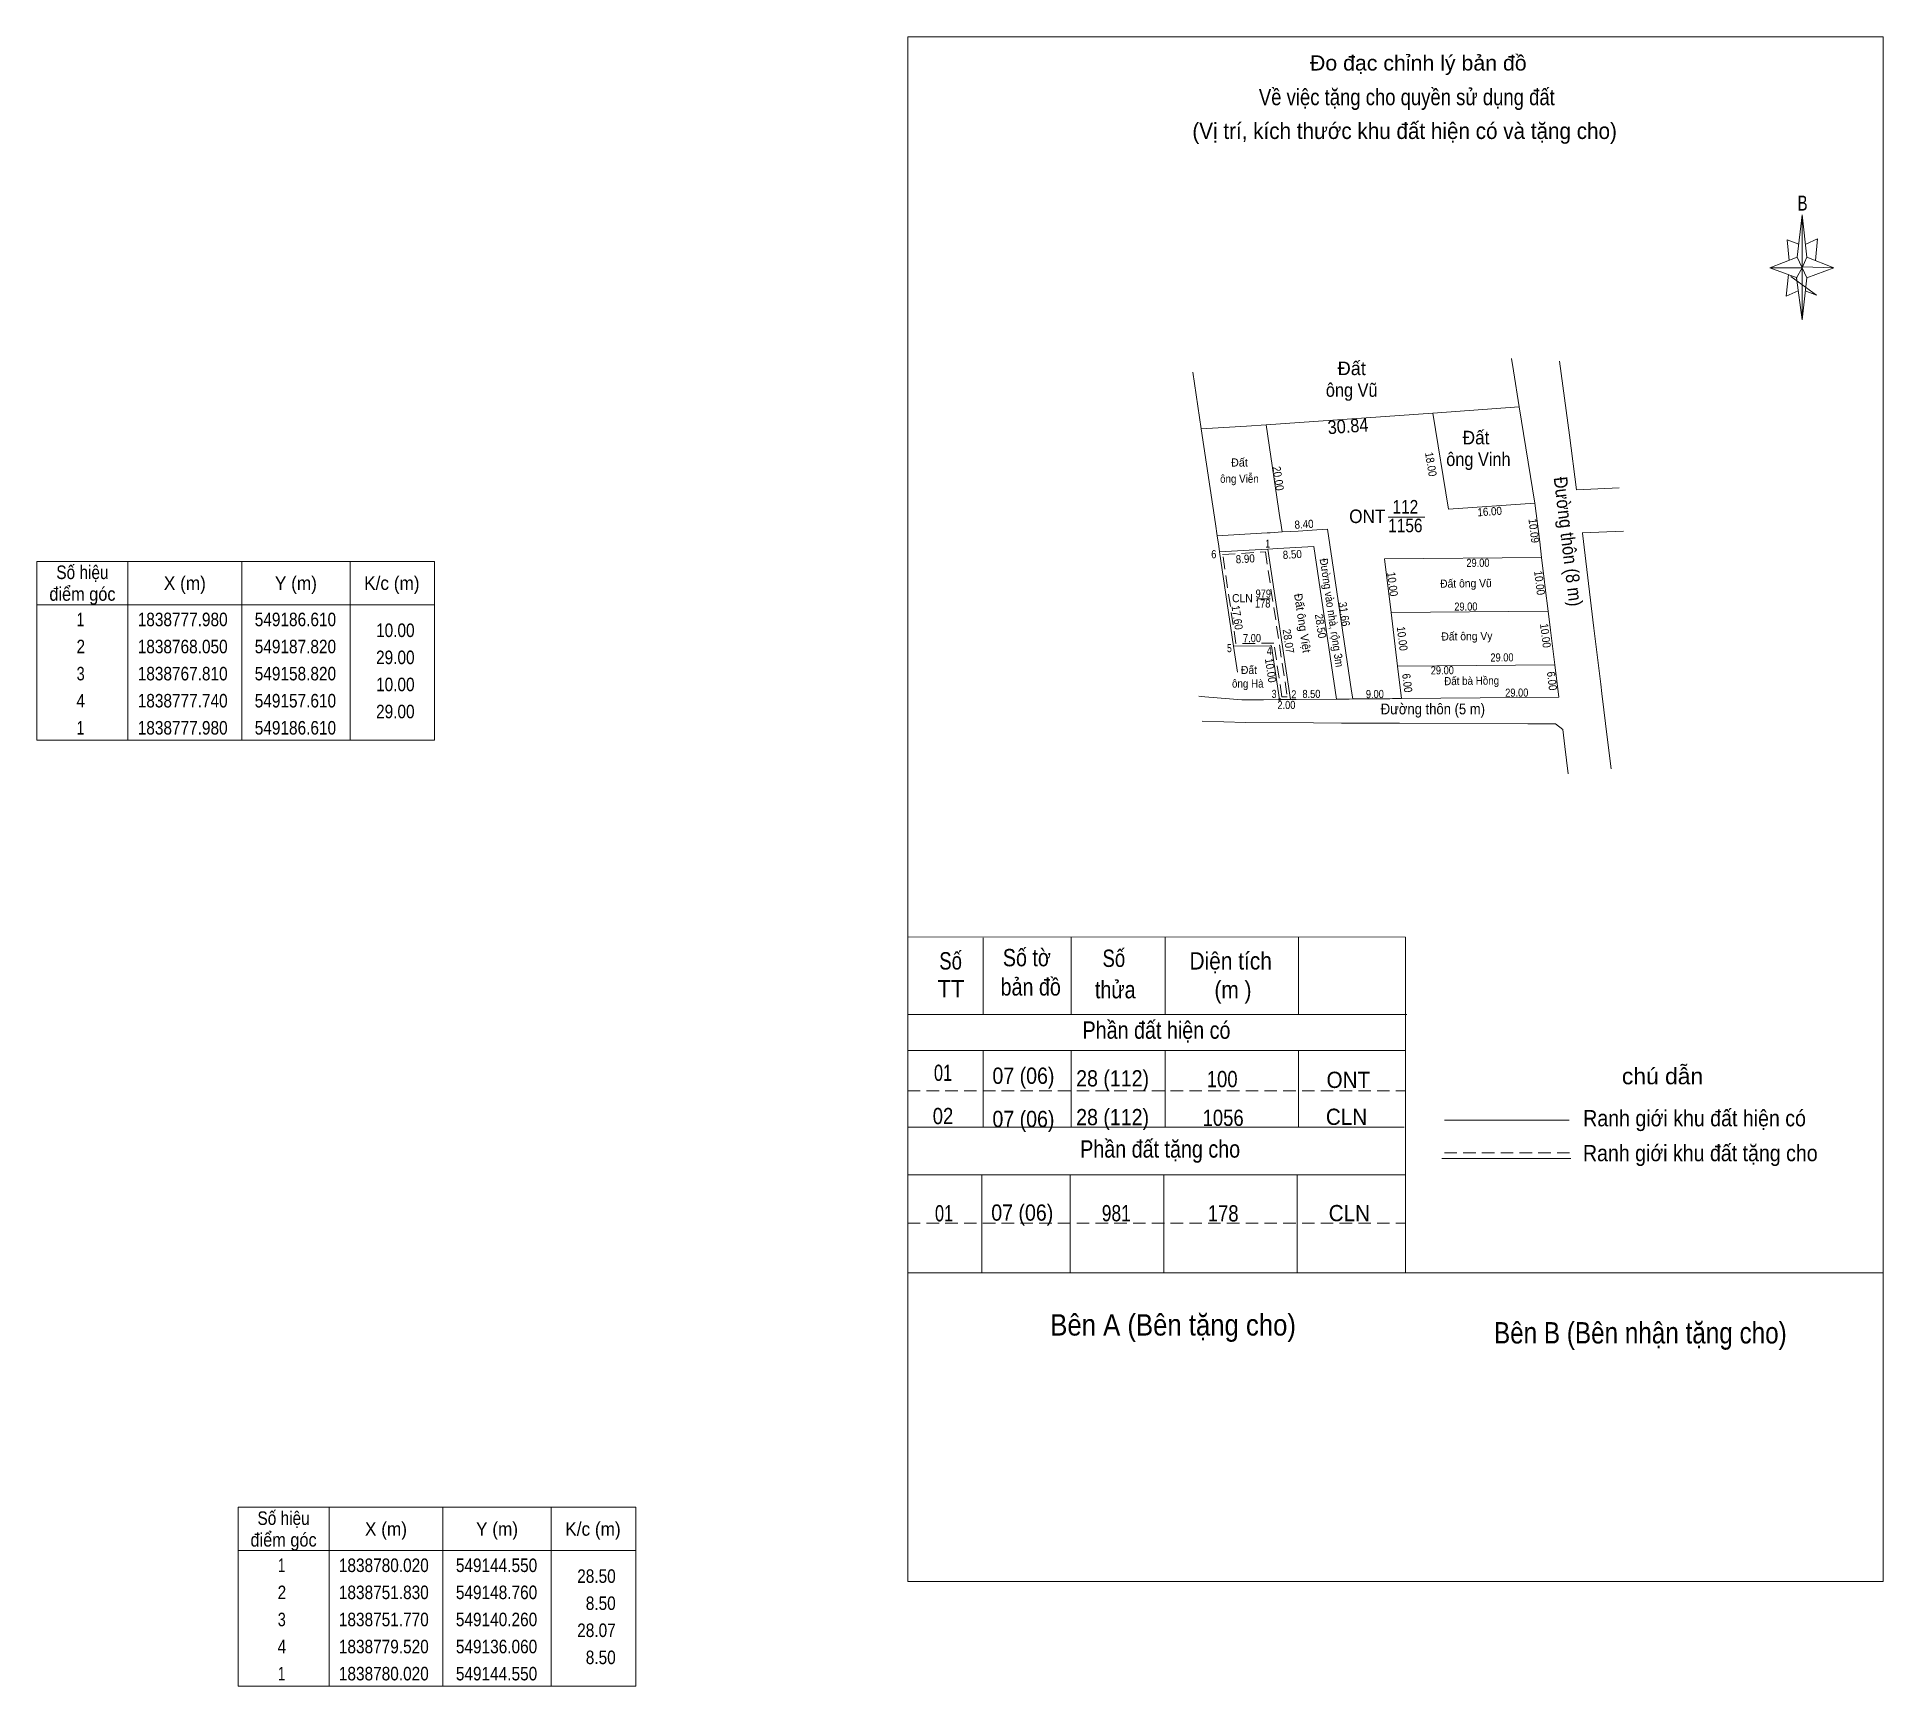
# Model space of a CAD drawing. Header units: metres. Extents: x 548509 to 549671, y 1838573 to 1838916.
# Drawn here: x 549330.3 to 549671, y 1838573 to 1838877.4 of the extents above; entities that cross this region are included whole.
import ezdxf
from ezdxf.enums import TextEntityAlignment as Align

# ---------------------------------------------------------------- set-up
doc = ezdxf.new("R2010")
doc.units = ezdxf.units.M
doc.header["$LTSCALE"] = 0.77
doc.header["$PDMODE"] = 32
doc.header["$PDSIZE"] = 0.385
doc.linetypes.add('MEDIUM_DASHED', pattern=[4.5, 3, -1.5])
for name, color, linetype, lineweight in [('12', 7, 'Continuous', 13), ('15', 7, 'Continuous', 13), ('17', 7, 'Continuous', 13), ('63', 7, 'Continuous', 13)]:
    doc.layers.add(name, color=color, linetype=linetype, lineweight=lineweight)

msp = doc.modelspace()

# ---------------------------------------------------------------- texts
at = {"layer": '15', "width": 0.9}
msp.add_text('10.09', height=1.5, rotation=276.973, dxfattribs=at).set_placement((549605.8445, 1838786.1261), align=Align.CENTER)
at = {"layer": '17'}
for s, height, width, p in [('Đo đạc chỉnh lý bản đồ', 2.8, 1.05, (549585.245, 1838871.17)), ('Về việc tặng cho quyền sử dụng đất', 3, 0.85, (549583.13, 1838864.77)), ('B', 2.756, 0.75, (549656.16, 1838845.32)), ('Số', 3.2, 0.8, (549498.935, 1838705.23)), ('Số tờ', 3.2, 0.85, (549512.995, 1838705.83)), ('Số', 3.2, 0.8, (549529.055, 1838705.71)), ('Diện tích', 3.2, 0.9, (549550.62, 1838705.23)), ('TT', 3.2, 0.95, (549498.995, 1838700.11)), ('bản đồ', 3.2, 0.85, (549513.715, 1838700.43)), ('thửa', 3.2, 0.85, (549529.315, 1838699.91)), ('(m )', 3.2, 0.9, (549551.04, 1838699.91)), ('Phần đất hiện có', 3.2, 0.85, (549536.925, 1838692.45)), ('01', 3, 0.75, (549497.53, 1838684.67)), ('07 (06)', 3, 0.9, (549512.375, 1838684.13)), ('28 (112)', 3, 0.9, (549528.83, 1838683.65)), ('100', 3, 0.85, (549549.05, 1838683.51)), ('ONT', 3, 0.95, (549572.335, 1838683.37)), ('chú dẫn', 3, 1.05, (549630.315, 1838684.05)), ('02', 3, 0.85, (549497.53, 1838676.69)), ('07 (06)', 3, 0.9, (549512.375, 1838676.15)), ('28 (112)', 3, 0.9, (549528.83, 1838676.49)), ('1056', 3, 0.85, (549549.225, 1838676.36)), ('CLN', 3, 0.95, (549572, 1838676.55)), ('Ranh giới khu đất hiện có ', 3, 0.9, (549636.73, 1838676.29)), ('Phần đất tặng cho', 3.2, 0.85, (549537.6, 1838670.51)), ('Ranh giới khu đất tặng cho', 3, 0.9, (549637.285, 1838669.85)), ('07 (06)', 3, 0.9, (549512.155, 1838658.87)), ('01', 3, 0.75, (549497.72, 1838658.74)), ('981', 3, 0.8, (549529.51, 1838658.76)), ('178', 3, 0.85, (549549.235, 1838658.73)), ('CLN', 3, 0.95, (549572.52, 1838658.77)), ('Bên A (Bên tặng cho)', 3.94, 0.9, (549539.995, 1838637.67)), ('Bên B (Bên nhận tặng cho)', 3.94, 0.85, (549626.225, 1838636.21))]:
    msp.add_text(s, height=height, dxfattribs=dict(at, width=width)).set_placement(p, align=Align.CENTER)
at = {"layer": '17', "width": 0.95}
msp.add_text('(Vị trí, kích thước khu đất hiện có và tặng cho)', height=3, dxfattribs=at).set_placement((549543.55, 1838858.53))
at = {"layer": '63'}
for height, p in [(2.5, (549572.965, 1838814.95)), (1.5, (549552.23, 1838798.07))]:
    msp.add_text('Đất', height=height, dxfattribs=at).set_placement(p, align=Align.CENTER)
for s, height, width, p in [('ông Vũ', 2.5, 0.9, (549572.955, 1838810.95)), ('Đất ', 2.5, 0.95, (549596.34, 1838802.17)), ('ông Vinh', 2.5, 0.9, (549596.34, 1838798.17)), ('ông Viễn', 1.5, 0.9, (549552.23, 1838795.07)), ('112', 2.5, 0.85, (549582.86, 1838789.4)), ('ONT', 2.5, 0.95, (549575.84, 1838787.64)), ('1156', 2.5, 0.85, (549582.86, 1838785.95)), ('Số hiệu', 2.5, 0.85, (549338.71, 1838777.3)), ('X (m)', 2.5, 0.95, (549357.61, 1838775.3)), ('Y (m)', 2.5, 0.95, (549378.105, 1838775.3)), ('K/c (m)', 2.5, 0.95, (549395.81, 1838775.3)), ('điểm góc', 2.5, 0.9, (549338.71, 1838773.3)), ('CLN', 1.5, 0.95, (549552.78, 1838773.03)), ('979', 1.5, 0.85, (549556.635, 1838773.87)), (' 1', 2.5, 0.75, (549338.005, 1838768.6)), ('1838777.980', 2.5, 0.85, (549357.21, 1838768.6)), ('549186.610', 2.5, 0.85, (549378.015, 1838768.6)), ('178', 1.5, 0.85, (549556.53, 1838772.05)), (' 2', 2.5, 0.85, (549338.01, 1838763.6)), ('1838768.050', 2.5, 0.85, (549357.21, 1838763.6)), ('549187.820', 2.5, 0.85, (549378.015, 1838763.6)), (' 3', 2.5, 0.8, (549338.01, 1838758.6)), ('1838767.810', 2.5, 0.85, (549357.21, 1838758.6)), ('549158.820', 2.5, 0.85, (549378.015, 1838758.6)), ('Đất ', 1.5, 0.95, (549554.26, 1838759.78)), ('ông Hà', 1.5, 0.9, (549553.775, 1838757.27)), (' 4', 2.5, 0.85, (549338.005, 1838753.6)), ('1838777.740', 2.5, 0.85, (549357.21, 1838753.6)), ('549157.610', 2.5, 0.85, (549378.015, 1838753.6)), ('Đường thôn (5 m)', 2, 0.9, (549587.935, 1838752.33)), (' 1', 2.5, 0.75, (549338.005, 1838748.6)), ('1838777.980', 2.5, 0.85, (549357.21, 1838748.6)), ('549186.610', 2.5, 0.85, (549378.015, 1838748.6)), ('Số hiệu', 2.5, 0.85, (549375.83, 1838602.72)), ('điểm góc', 2.5, 0.9, (549375.83, 1838598.72)), ('X (m)', 2.5, 0.95, (549394.73, 1838600.72)), ('Y (m)', 2.5, 0.95, (549415.225, 1838600.72)), ('K/c (m)', 2.5, 0.95, (549432.93, 1838600.72)), (' 1', 2.5, 0.75, (549375.125, 1838594.02)), ('1838780.020', 2.5, 0.85, (549394.33, 1838594.02)), ('549144.550', 2.5, 0.85, (549415.135, 1838594.02)), (' 2', 2.5, 0.85, (549375.13, 1838589.02)), ('1838751.830', 2.5, 0.85, (549394.33, 1838589.02)), ('549148.760', 2.5, 0.85, (549415.135, 1838589.02)), (' 3', 2.5, 0.8, (549375.13, 1838584.02)), ('1838751.770', 2.5, 0.85, (549394.33, 1838584.02)), ('549140.260', 2.5, 0.85, (549415.135, 1838584.02)), (' 4', 2.5, 0.85, (549375.125, 1838579.02)), ('1838779.520', 2.5, 0.85, (549394.33, 1838579.02)), ('549136.060', 2.5, 0.85, (549415.135, 1838579.02)), (' 1', 2.5, 0.75, (549375.125, 1838574.02)), ('1838780.020', 2.5, 0.85, (549394.33, 1838574.02)), ('549144.550', 2.5, 0.85, (549415.135, 1838574.02))]:
    msp.add_text(s, height=height, dxfattribs=dict(at, width=width)).set_placement(p, align=Align.CENTER)
for s, height, rotation, width, p in [('30.84', 2.5, 4.054, 0.9, (549572.3616, 1838804.303)), ('18.00', 1.5, 279.206, 0.9, (549586.8379, 1838798.37)), ('20.00', 1.5, 278.454, 0.9, (549558.6574, 1838795.7703)), ('Đường thôn (8 m)', 2.5, 276.973, 0.9, (549611.6763, 1838784.0868)), ('8.40', 1.5, 3.41, 0.9, (549564.2004, 1838786.6731)), ('16.00', 1.5, 4.05, 0.9, (549598.467, 1838789.0277)), ('8.90', 1.5, 3.416, 0.9, (549553.3503, 1838780.2933)), ('8.50', 1.5, 3.37, 0.9, (549562.0309, 1838781.1019)), ('Đường vào nhà, rộng 3m', 1.5, 278.494, 0.9, (549568.523, 1838770.9808)), ('10.00', 1.5, 276.947, 0.9, (549579.7547, 1838776.2757)), ('29.00', 1.5, 0.474, 0.85, (549596.2538, 1838779.5481)), ('10.00', 1.5, 276.947, 0.9, (549606.8847, 1838776.5057)), ('Đất ông Vũ', 1.5, 0.711, 0.95, (549594.0457, 1838775.7567)), ('17.60', 1.5, 278.462, 0.9, (549551.0876, 1838770.0904)), ('31.66', 1.5, 278.445, 0.9, (549570.8463, 1838770.7251)), ('29.00', 1.5, 0.474, 0.85, (549594.0338, 1838771.4781)), ('28.07', 1.5, 278.606, 0.9, (549560.5394, 1838765.7172)), ('28.50', 1.5, 278.494, 0.9, (549566.4889, 1838768.5208)), ('10.00', 1.5, 276.947, 0.9, (549581.5447, 1838766.2257)), ('Đất ông Vy', 1.5, 0.711, 0.95, (549594.2207, 1838766.0066)), ('10.00', 1.5, 276.947, 0.9, (549607.9747, 1838766.7757)), ('7.00', 1.5, 0.491, 0.85, (549554.5636, 1838765.6545)), ('10.00', 1.5, 278.568, 0.9, (549557.2617, 1838760.3317)), ('29.00', 1.5, 0.711, 0.85, (549589.6857, 1838759.7171)), ('29.00', 1.5, 0.474, 0.85, (549600.6938, 1838762.0881)), ('6.00', 1.5, 277.089, 0.9, (549582.4698, 1838758.0326)), ('Đất bà Hồng', 1.5, 0.711, 0.9, (549595.1007, 1838757.772)), ('6.00', 1.5, 276.951, 0.9, (549609.1757, 1838758.4108)), ('2.00', 1.5, 0.573, 0.85, (549560.9075, 1838753.317)), ('8.50', 1.5, 0.404, 0.85, (549565.5247, 1838755.352)), ('9.00', 1.5, 0.446, 0.85, (549577.2342, 1838755.3332)), ('29.00', 1.5, 0.474, 0.85, (549603.4238, 1838755.5881))]:
    msp.add_text(s, height=height, rotation=rotation, dxfattribs=dict(at, width=width)).set_placement(p, align=Align.CENTER)
for s, height, width, p in [(' 6', 1.5, 0.85, (549547.98, 1838781.14)), (' 1', 1.5, 0.75, (549557.87, 1838783.09)), ('10.00', 2.5, 0.85, (549400.01, 1838766.6)), (' 5', 1.5, 0.8, (549550.83, 1838763.8)), (' 4', 1.5, 0.85, (549558.21, 1838763.28)), ('29.00', 2.5, 0.85, (549400.01, 1838761.6)), ('10.00', 2.5, 0.85, (549400.01, 1838756.6)), ('29.00', 2.5, 0.85, (549400.01, 1838751.6)), (' 3', 1.5, 0.8, (549559.08, 1838755.35)), (' 2', 1.5, 0.85, (549562.75, 1838755.28)), ('28.50', 2.5, 0.85, (549437.13, 1838592.02)), ('8.50', 2.5, 0.85, (549437.13, 1838587.02)), ('28.07', 2.5, 0.85, (549437.13, 1838582.02)), ('8.50', 2.5, 0.85, (549437.13, 1838577.02))]:
    msp.add_text(s, height=height, dxfattribs=dict(at, width=width)).set_placement(p, align=Align.RIGHT)
msp.add_text('Đất ông Việt', height=1.5, rotation=278.494, dxfattribs=at).set_placement((549563.126, 1838769.0608), align=Align.CENTER)

# ---------------------------------------------------------------- linework, layer by layer
at = {"layer": '12'}
msp.add_line((549491.02, 1838592.27), (549671.02, 1838592.27), dxfattribs=at)
at = {"layer": '15'}
msp.add_line((549580.21, 1838771.13), (549579, 1838781.06), dxfattribs=at)
for points in [[(549606.77, 1838791.31), (549607.65, 1838784.19), (549608, 1838781.3)], [(549570.15, 1838755.15), (549562.68, 1838755.1), (549561.65, 1838755.09)]]:
    msp.add_lwpolyline(points, dxfattribs=at)
at = {"layer": '17'}
for p, q in [((549491.02, 1838592.27), (549491.02, 1838877.37)), ((549655.14, 1838836.72), (549656.06, 1838844.52)), ((549656.94, 1838836.72), (549661.94, 1838834.72)), ((549655.14, 1838832.92), (549650.14, 1838834.72)), ((549654, 1838833.14), (549658.74, 1838829.72)), ((549656.94, 1838832.92), (549656.06, 1838825.12)), ((549658.74, 1838829.72), (549656.66, 1838830.52)), ((549582.89, 1838711.23), (549491.02, 1838711.24)), ((549504.93, 1838711.07), (549504.93, 1838696.95)), ((549521.21, 1838711.23), (549521.21, 1838696.95)), ((549538.53, 1838711.23), (549538.53, 1838696.95)), ((549563.13, 1838711.23), (549563.13, 1838696.95)), ((549582.89, 1838711.23), (549582.89, 1838649.25)), ((549491.02, 1838696.95), (549583.13, 1838696.95)), ((549491.02, 1838690.27), (549582.88, 1838690.27)), ((549504.93, 1838690.27), (549504.93, 1838676.11)), ((549521.21, 1838690.27), (549521.21, 1838676.11)), ((549538.53, 1838690.27), (549538.53, 1838676.11)), ((549563.13, 1838690.27), (549563.13, 1838676.11)), ((549491.02, 1838676.11), (549582.63, 1838676.11)), ((549590.11, 1838677.45), (549613.11, 1838677.45)), ((549589.58, 1838670.37), (549613.38, 1838670.37)), ((549491.02, 1838667.35), (549582.89, 1838667.35)), ((549504.69, 1838667.35), (549504.69, 1838649.25)), ((549520.97, 1838667.35), (549520.97, 1838649.25)), ((549538.29, 1838667.35), (549538.29, 1838649.25)), ((549562.89, 1838667.35), (549562.89, 1838649.25)), ((549491.02, 1838649.25), (549671.02, 1838649.25))]:
    msp.add_line(p, q, dxfattribs=at)
at = {"layer": '17', "linetype": 'MEDIUM_DASHED'}
for p, q in [((549491.02, 1838682.81), (549582.87, 1838682.81)), ((549590.07, 1838671.37), (549613.67, 1838671.37)), ((549491.02, 1838658.39), (549582.89, 1838658.39))]:
    msp.add_line(p, q, dxfattribs=at)
at = {"layer": '17'}
for points in [[(549491.02, 1838877.37), (549671.02, 1838877.37), (549671.02, 1838592.27)], [(549655.46, 1838839.12), (549653.34, 1838839.92), (549653.66, 1838836.12)], [(549656.74, 1838839.12), (549658.94, 1838840.12), (549658.54, 1838836.12)], [(549656.06, 1838834.72), (549655.14, 1838836.72), (549650.14, 1838834.72)], [(549653.54, 1838833.52), (549653.14, 1838829.52), (549655.34, 1838830.52)], [(549656.06, 1838834.72), (549656.94, 1838832.92), (549661.94, 1838834.72)]]:
    msp.add_lwpolyline(points, dxfattribs=at)
for points in [[(549656.06, 1838844.52), (549656.94, 1838836.72), (549656.06, 1838834.72)], [(549656.06, 1838834.72), (549650.14, 1838834.72), (549655.14, 1838836.72), (549656.94, 1838832.92), (549661.94, 1838834.72), (549656.06, 1838834.92)], [(549656.06, 1838834.72), (549656.06, 1838825.12), (549655.06, 1838832.92)]]:
    msp.add_lwpolyline(points, close=True, dxfattribs=at)
at = {"layer": '63'}
for p, q in [((549545.19, 1838805.06), (549543.63, 1838815.51)), ((549602.81, 1838815.73), (549602.44, 1838818.04)), ((549603.89, 1838809.08), (549602.81, 1838815.73)), ((549611.32, 1838817.49), (549613.12, 1838803.86)), ((549587.93, 1838807.95), (549603.89, 1838809.08)), ((549603.89, 1838809.08), (549606.77, 1838791.31)), ((549557.17, 1838805.77), (549559.78, 1838788.22)), ((549613.12, 1838803.86), (549614.45, 1838793.8)), ((549622.34, 1838794.13), (549614.45, 1838793.8)), ((549559.81, 1838788.03), (549559.78, 1838788.22)), ((549579.66, 1838788.72), (549586.46, 1838788.72)), ((549606.77, 1838791.31), (549590.81, 1838790.18)), ((549548.13, 1838785.28), (549557.38, 1838785.83)), ((549560.11, 1838785.99), (549563.07, 1838786.17)), ((549563.07, 1838786.17), (549566.49, 1838786.37)), ((549566.49, 1838786.37), (549563.07, 1838786.17)), ((549566.49, 1838786.37), (549568.5, 1838786.49)), ((549570.21, 1838774.96), (549568.5, 1838786.49)), ((549623.09, 1838786.15), (549615.51, 1838785.83)), ((549615.52, 1838785.75), (549617.66, 1838768.24)), ((549548.57, 1838782.31), (549551.16, 1838764.9)), ((549557.45, 1838782.84), (549559.33, 1838782.95)), ((549561.65, 1838755.09), (549557.45, 1838782.84)), ((549559.33, 1838782.95), (549565.94, 1838783.34)), ((549570.15, 1838755.15), (549565.94, 1838783.34)), ((549579, 1838781.06), (549608, 1838781.3)), ((549608, 1838781.3), (549608.49, 1838777.26)), ((549347.11, 1838780.55), (549347.11, 1838747.55)), ((549368.11, 1838780.55), (549368.11, 1838747.55)), ((549388.11, 1838780.55), (549388.11, 1838747.55)), ((549572.94, 1838756.58), (549570.21, 1838774.96)), ((549572.94, 1838756.58), (549570.21, 1838774.96)), ((549330.31, 1838772.55), (549403.71, 1838772.55)), ((549555.43, 1838773.63), (549556.62, 1838773.63)), ((549556.62, 1838773.63), (549557.88, 1838773.63)), ((549580.21, 1838771.13), (549609.21, 1838771.37)), ((549609.21, 1838771.37), (549609.64, 1838767.84)), ((549609.64, 1838767.84), (549609.93, 1838765.43)), ((549617.66, 1838768.24), (549618.92, 1838757.91)), ((549551.16, 1838764.9), (549551.88, 1838760.11)), ((549609.93, 1838765.43), (549610.42, 1838761.44)), ((549581.42, 1838761.2), (549610.42, 1838761.44)), ((549582.15, 1838755.24), (549581.42, 1838761.2)), ((549610.42, 1838761.44), (549611.15, 1838755.48)), ((549618.92, 1838757.91), (549619.14, 1838756.18)), ((549570.15, 1838755.15), (549570.79, 1838755.15)), ((549570.79, 1838755.15), (549572.31, 1838755.16)), ((549572.31, 1838755.16), (549572.49, 1838755.16)), ((549572.49, 1838755.16), (549573.15, 1838755.17)), ((549573.15, 1838755.17), (549572.94, 1838756.58)), ((549573.15, 1838755.17), (549579.98, 1838755.22)), ((549580.62, 1838755.23), (549582.15, 1838755.24)), ((549582.15, 1838755.24), (549611.15, 1838755.48)), ((549619.14, 1838756.18), (549620.18, 1838747.64)), ((549553.38, 1838750.8), (549545.33, 1838751.09)), ((549553.38, 1838750.8), (549545.33, 1838751.09)), ((549553.38, 1838750.8), (549545.33, 1838751.09)), ((549553.38, 1838750.8), (549545.33, 1838751.09)), ((549565.9, 1838750.75), (549553.38, 1838750.8)), ((549565.9, 1838750.75), (549553.38, 1838750.8)), ((549565.9, 1838750.75), (549553.38, 1838750.8)), ((549571.06, 1838750.73), (549565.9, 1838750.75)), ((549571.06, 1838750.73), (549565.9, 1838750.75)), ((549571.06, 1838750.73), (549565.9, 1838750.75)), ((549575.93, 1838750.71), (549571.06, 1838750.73)), ((549575.93, 1838750.71), (549571.06, 1838750.73)), ((549575.93, 1838750.71), (549571.06, 1838750.73)), ((549581.76, 1838750.69), (549575.93, 1838750.71)), ((549620.18, 1838747.64), (549620.84, 1838742.25)), ((549384.23, 1838605.97), (549384.23, 1838572.97)), ((549405.23, 1838605.97), (549405.23, 1838572.97)), ((549425.23, 1838605.97), (549425.23, 1838572.97)), ((549367.43, 1838597.97), (549440.83, 1838597.97))]:
    msp.add_line(p, q, dxfattribs=at)
for points in [[(549545.19, 1838805.06), (549553.54, 1838805.55), (549557.17, 1838805.77)], [(549545.19, 1838805.06), (549547.8, 1838787.49), (549548.13, 1838785.28)], [(549557.17, 1838805.77), (549587.93, 1838807.95), (549590.81, 1838790.18)], [(549559.78, 1838788.22), (549559.81, 1838788.03), (549560.11, 1838785.99)], [(549563.07, 1838786.17), (549560.11, 1838785.99), (549559.81, 1838788.03)], [(549548.13, 1838785.28), (549548.41, 1838783.4), (549548.57, 1838782.31)], [(549557.38, 1838785.83), (549557.9, 1838785.86), (549560.11, 1838785.99)], [(549570.21, 1838774.96), (549568.5, 1838786.49), (549566.49, 1838786.37)], [(549548.57, 1838782.31), (549556.23, 1838782.77), (549557.45, 1838782.84)], [(549608.49, 1838777.26), (549608.68, 1838775.67), (549609.21, 1838771.37)], [(549581.42, 1838761.2), (549580.97, 1838764.86), (549580.21, 1838771.13)], [(549551.16, 1838764.9), (549557.91, 1838764.96), (549558.16, 1838764.96)], [(549559.65, 1838755.07), (549558.48, 1838762.81), (549558.16, 1838764.96)], [(549544.77, 1838755.67), (549545.86, 1838755.58), (549552.65, 1838755.01)], [(549552.65, 1838755.01), (549556.68, 1838755.04), (549559.65, 1838755.07)], [(549559.65, 1838755.07), (549560.53, 1838755.08), (549561.65, 1838755.09)], [(549579.98, 1838755.22), (549580.46, 1838755.23), (549580.62, 1838755.23)], [(549611.89, 1838749.53), (549610.55, 1838750.58), (549605.43, 1838750.6), (549581.76, 1838750.69), (549575.93, 1838750.71)], [(549611.89, 1838749.53), (549610.55, 1838750.58), (549605.43, 1838750.6), (549581.76, 1838750.69), (549575.93, 1838750.71)], [(549611.89, 1838749.53), (549610.55, 1838750.58), (549605.43, 1838750.6), (549581.76, 1838750.69)], [(549612.88, 1838741.36), (549612.27, 1838746.41), (549611.89, 1838749.53)], [(549612.88, 1838741.36), (549612.27, 1838746.41), (549611.89, 1838749.53)], [(549612.88, 1838741.36), (549612.27, 1838746.41), (549611.89, 1838749.53)]]:
    msp.add_lwpolyline(points, dxfattribs=at)
at = {"layer": '63', "linetype": 'MEDIUM_DASHED'}
msp.add_lwpolyline([(549557.02, 1838782.31), (549561.07, 1838755.58), (549560.08, 1838755.57), (549558.59, 1838765.46), (549551.59, 1838765.4), (549549.14, 1838781.84)], close=True, dxfattribs=at)
at = {"layer": '63'}
for points in [[(549330.31, 1838780.55), (549403.71, 1838780.55), (549403.71, 1838747.55), (549330.31, 1838747.55)], [(549367.43, 1838605.97), (549440.83, 1838605.97), (549440.83, 1838572.97), (549367.43, 1838572.97)]]:
    msp.add_lwpolyline(points, close=True, dxfattribs=at)
msp.add_point((549559.65, 1838755.07), dxfattribs=at)

msp.set_redraw_order([(e.dxf.handle, doc.entitydb.next_handle()) for e in msp.query("TEXT MTEXT ATTDEF DIMENSION ARC_DIMENSION")])  # texts and dimensions are drawn at this point

doc.saveas('drawing.dxf')
